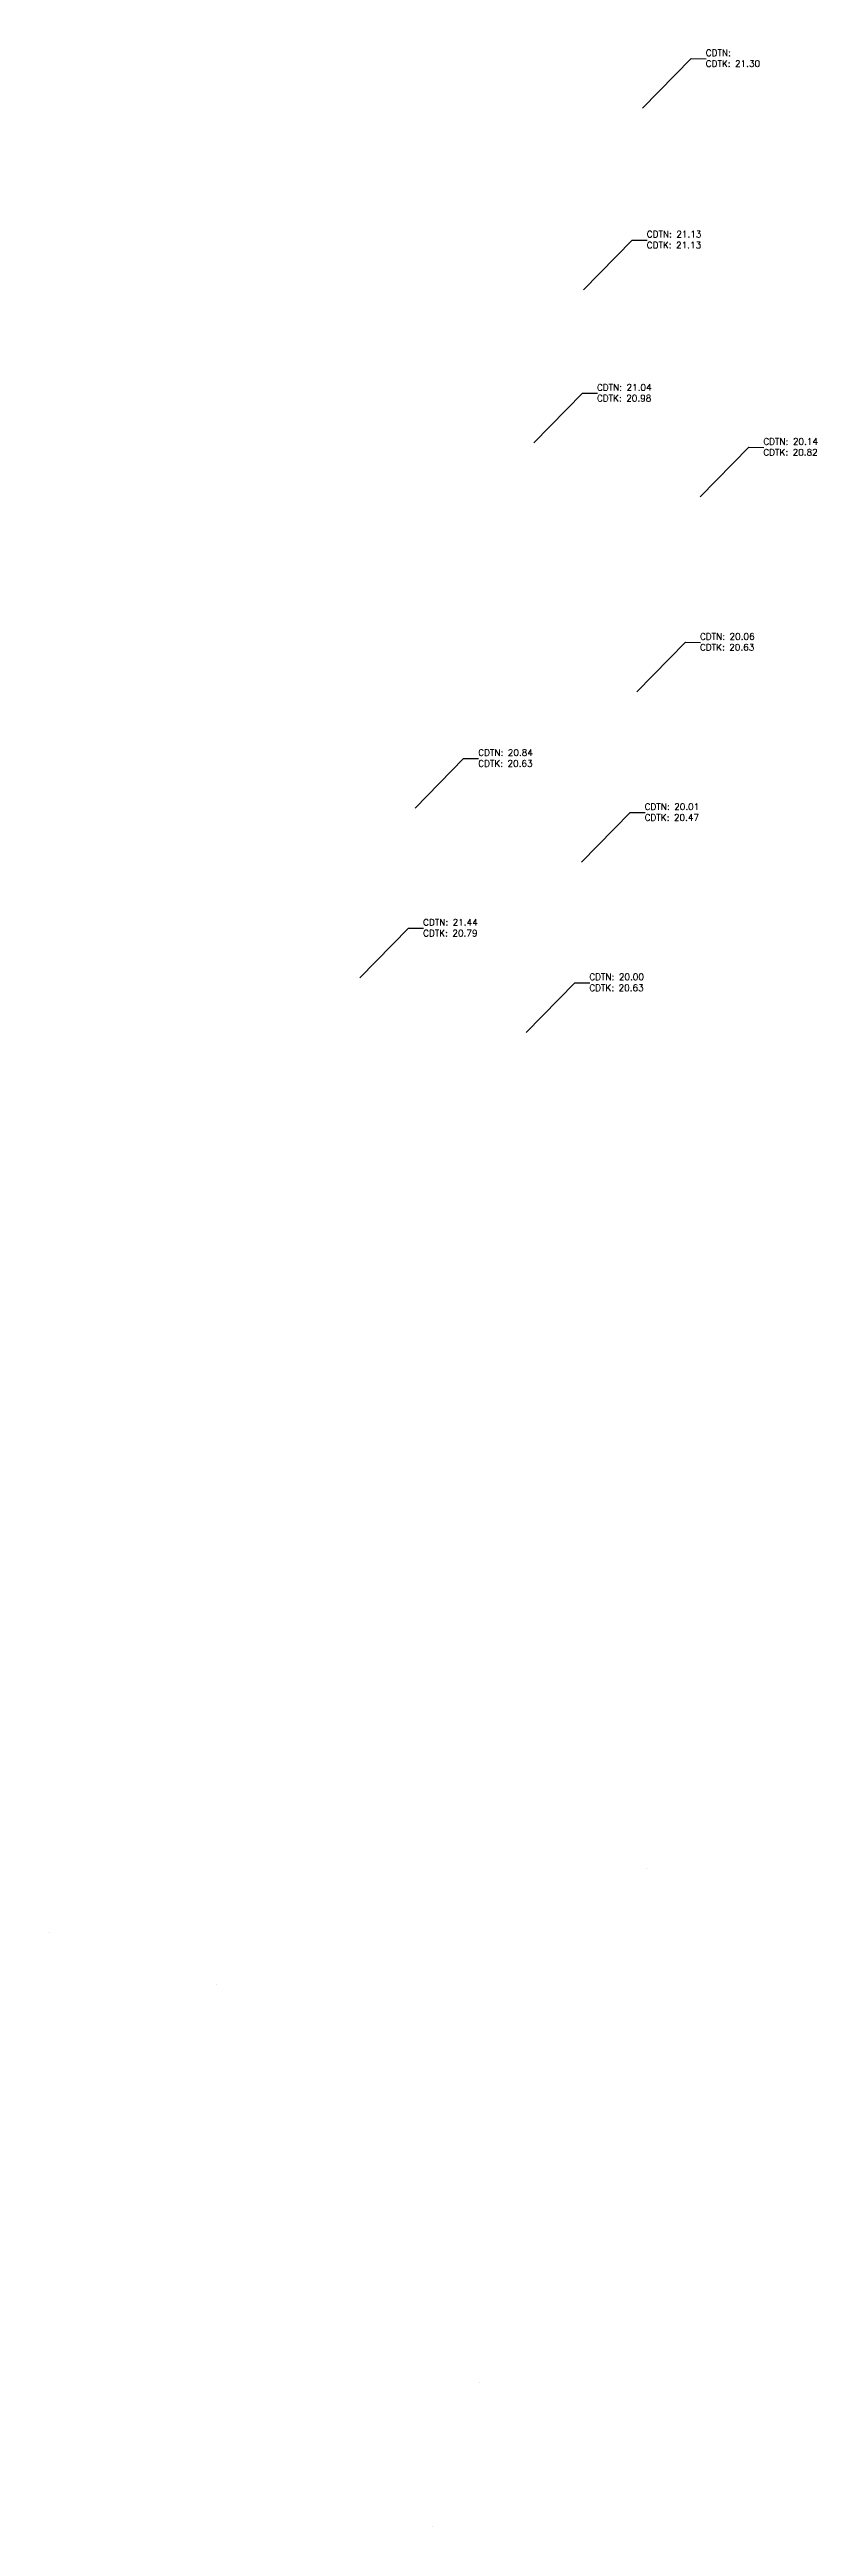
# Model space of a CAD drawing. Header units: metres. Extents: x 585964 to 586572, y 1566010 to 1566771.
# Drawn here: x 585964 to 586200, y 1566010 to 1566771 of the extents above; entities that cross this region are included whole.
import ezdxf

# ---------------------------------------------------------------- set-up
doc = ezdxf.new("R2010")
doc.units = ezdxf.units.M
doc.linetypes.add('CENTER', pattern=[2, 1.25, -0.25, 0.25, -0.25])
doc.layers.add('center', color=216, linetype='CENTER')
doc.styles.get("Standard").update_dxf_attribs({"font": 'simplex.shx'})

msp = doc.modelspace()

# ---------------------------------------------------------------- texts
at = {"char_height": 2, "attachment_point": 1}
for s, width, insert in [('CDTN: \\PCDTK: 21.30', 25.9672, (586165.7, 1566771.13, 0.18)), ('CDTN: 21.04\\PCDTK: 20.98', 21.5221, (586132.28, 1566668.31, -0.15)), ('CDTN: 20.14\\PCDTK: 20.82', 22.3683, (586183.4, 1566651.69, -0.31)), ('CDTN: 20.06\\PCDTK: 20.63', 22.9675, (586163.93, 1566591.78, -0.5)), ('CDTN: 20.84\\PCDTK: 20.63', 22.5202, (586095.81, 1566556.08, -0.5)), ('CDTN: 20.01\\PCDTK: 20.47', 21.6146, (586146.93, 1566539.47, -0.66)), ('CDTN: 21.44\\PCDTK: 20.79', 21.0652, (586078.86, 1566503.93, -0.34)), ('CDTN: 20.00\\PCDTK: 20.63', 21.9724, (586129.93, 1566487.16, -0.5))]:
    msp.add_mtext_dynamic_manual_height_columns(s, width=width, gutter_width=1, heights=[0], dxfattribs=dict(at, insert=insert))

# ---------------------------------------------------------------- blocks, each defined once
blk = doc.blocks.new('cao do')
at = {"elevation": 21.13, "flags": 128}
blk.add_lwpolyline([(586128.19, 1566697.33), (586143.1, 1566712.59), (586147.7, 1566712.57)], dxfattribs=at)
at = {"insert": (586147.58, 1566715.38), "char_height": 2, "attachment_point": 1}
blk.add_mtext_dynamic_manual_height_columns('CDTN: 21.13\\PCDTK: 21.13', width=18.9572, gutter_width=1, heights=[0], dxfattribs=at)

# ---------------------------------------------------------------- linework, layer by layer
at = {"flags": 128}
for points, elevation in [([(586146.3, 1566753.08), (586161.22, 1566768.33), (586165.81, 1566768.32)], 21.3), ([(586112.89, 1566650.26), (586127.8, 1566665.51), (586132.4, 1566665.5)], 20.98), ([(586164.01, 1566633.64), (586178.92, 1566648.9), (586183.52, 1566648.88)], 20.82), ([(586144.53, 1566573.73), (586159.45, 1566588.98), (586164.05, 1566588.97)], 20.63), ([(586076.42, 1566538.03), (586091.33, 1566553.29), (586095.93, 1566553.27)], 20.63), ([(586127.54, 1566521.42), (586142.45, 1566536.68), (586147.05, 1566536.66)], 20.47), ([(586059.47, 1566485.88), (586074.38, 1566501.13), (586078.98, 1566501.12)], 20.79), ([(586110.54, 1566469.11), (586125.45, 1566484.37), (586130.05, 1566484.35)], 20.63)]:
    msp.add_lwpolyline(points, dxfattribs=dict(at, elevation=elevation))
at = {"layer": 'center', "linetype": 'CENTER', "ltscale": 10}
for p, q in [((585964.1, 1566192.44), (585964.1, 1566192.44)), ((586096.1, 1566054.24), (586096.1, 1566054.24))]:
    msp.add_line(p, q, dxfattribs=at)
for points in [[(586147.44, 1566212.2), (586147.44, 1566212.2)], [(586015.49, 1566176.65), (586015.49, 1566176.65)], [(586081.73, 1566010.01), (586081.73, 1566010.01)]]:
    msp.add_lwpolyline(points, dxfattribs=at)

# ---------------------------------------------------------------- block references
msp.add_blockref('cao do', (0, 0))

msp.set_redraw_order([(e.dxf.handle, doc.entitydb.next_handle()) for e in msp.query("TEXT MTEXT ATTDEF DIMENSION ARC_DIMENSION")])  # texts and dimensions are drawn at this point

doc.saveas('drawing.dxf')
